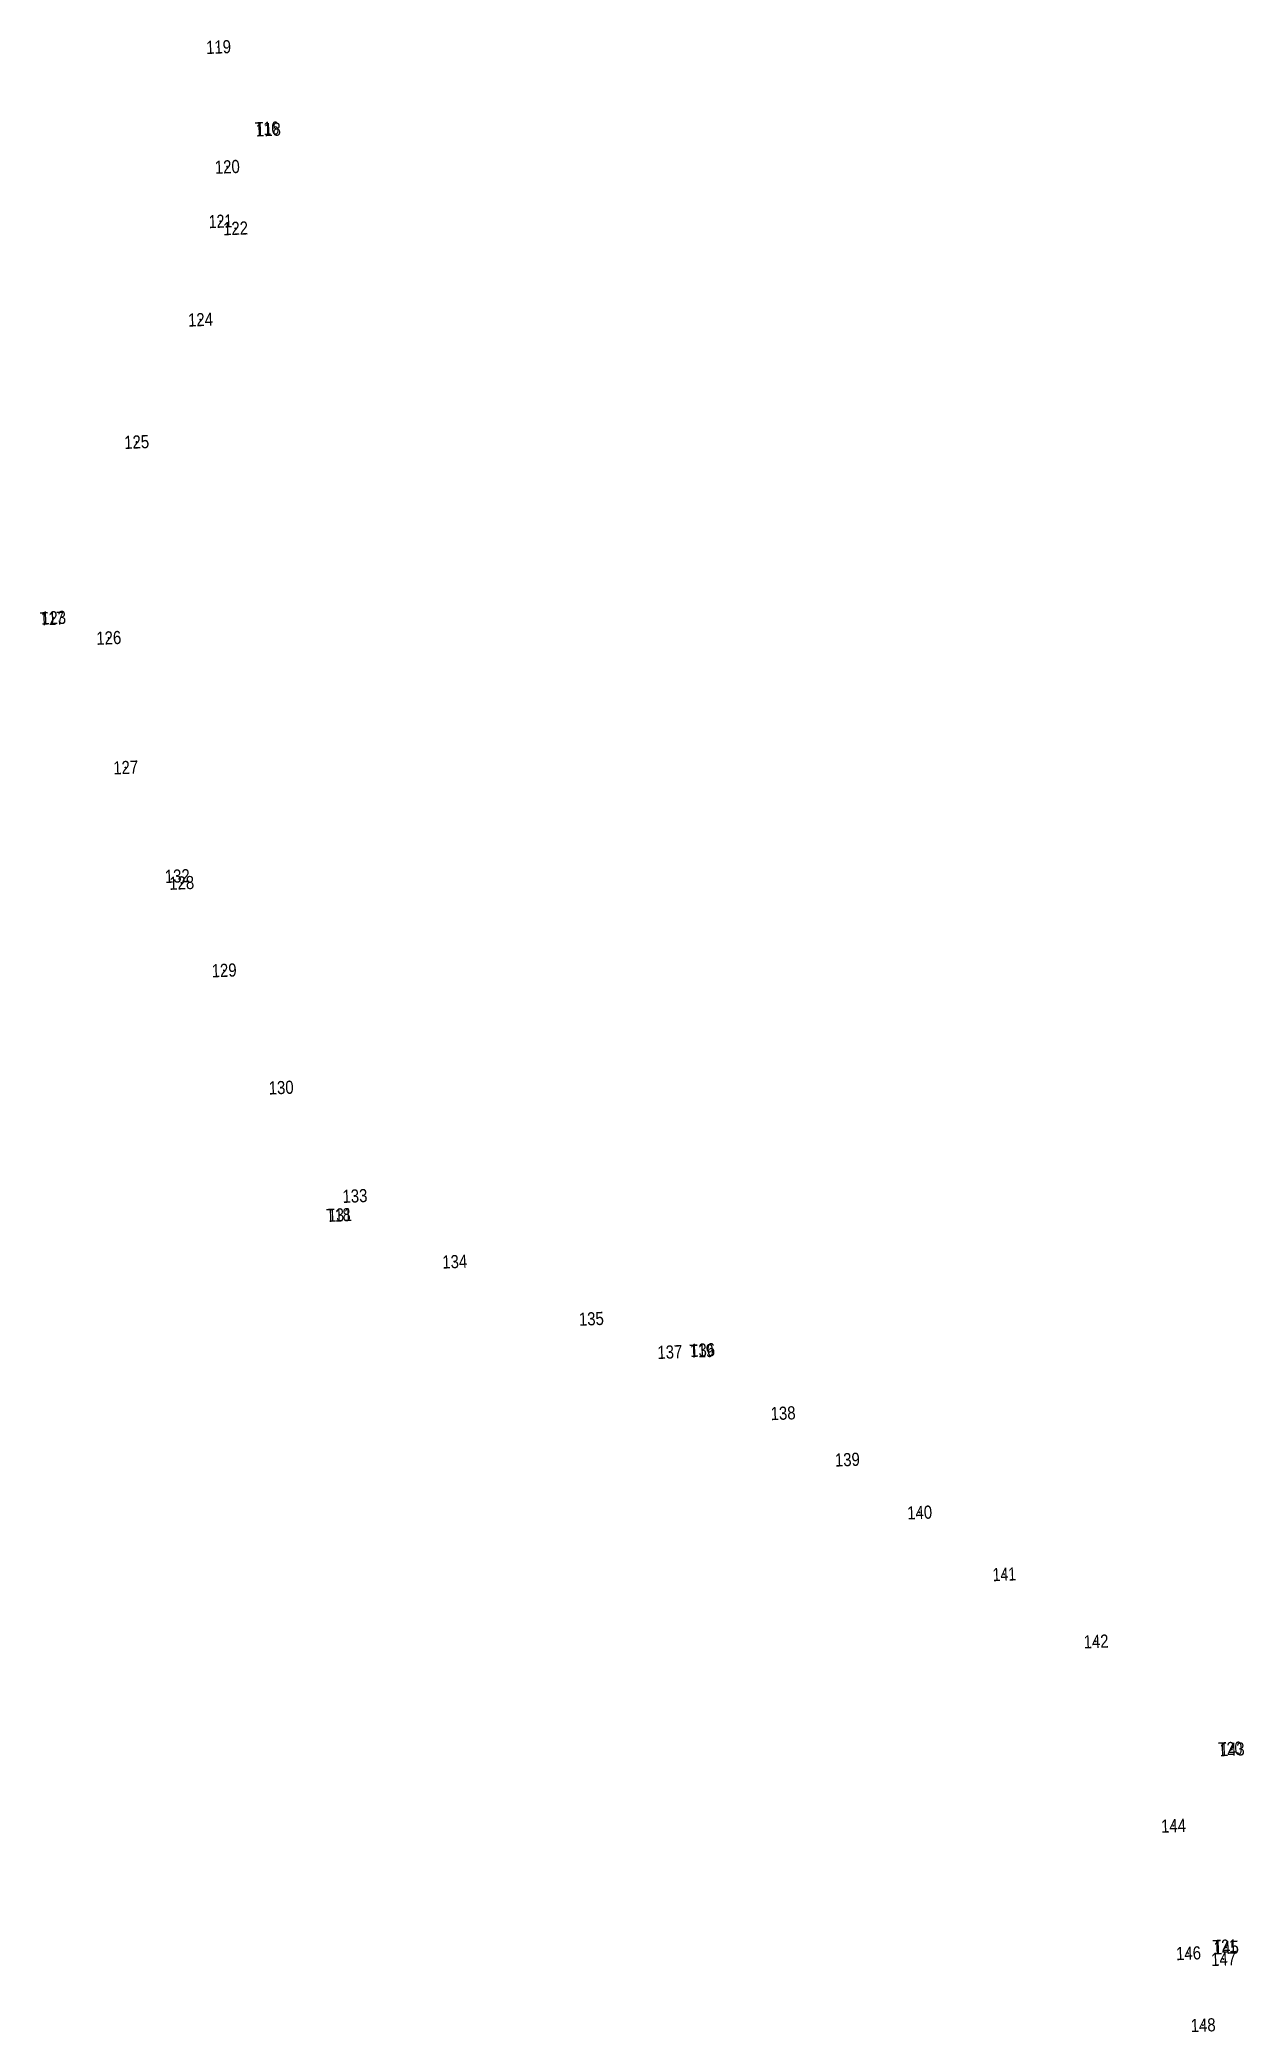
# Model space of a CAD drawing. Header units: metres. Extents: x 542696 to 545216, y 1823513 to 1835687.
# Drawn here: x 544758 to 545216, y 1831822 to 1832580 of the extents above; entities that cross this region are included whole.
import ezdxf
from ezdxf.enums import TextEntityAlignment as Align

# ---------------------------------------------------------------- set-up
doc = ezdxf.new("R2010")
doc.units = ezdxf.units.M
doc.header["$LTSCALE"] = 2
doc.layers.add('11', color=7, linetype='Continuous', lineweight=13)
doc.layers.add('12', color=7, linetype='Continuous')

msp = doc.modelspace()

# ---------------------------------------------------------------- texts
at = {"layer": '12'}
for s, width, p in [('119', 0.85, (544826.162, 1832574.807)), ('T16 ', 0.8, (544845.307, 1832543.885)), ('118', 0.85, (544845.107, 1832543.419)), ('120', 0.85, (544829.497, 1832529.239)), ('121', 0.8, (544826.907, 1832508.55)), ('122', 0.85, (544832.637, 1832505.849)), ('124', 0.85, (544819.302, 1832471.127)), ('125', 0.85, (544795.027, 1832424.6)), ('T17 ', 0.8, (544763.527, 1832357.535)), ('123', 0.85, (544763.427, 1832357.769)), ('126', 0.85, (544784.422, 1832350.101)), ('127', 0.85, (544790.857, 1832300.811)), ('132', 0.85, (544810.477, 1832259.529)), ('128', 0.85, (544812.147, 1832256.919)), ('129', 0.85, (544828.292, 1832223.647)), ('130', 0.85, (544849.977, 1832179.079)), ('133', 0.85, (544878.037, 1832137.859)), ('T18 ', 0.8, (544872.487, 1832130.635)), ('131', 0.8, (544872.397, 1832130.66)), ('134', 0.85, (544915.982, 1832112.887)), ('135', 0.85, (544967.957, 1832091.14)), ('T19 ', 0.8, (545010.607, 1832078.985)), ('136', 0.85, (545010.262, 1832079.261)), ('137', 0.85, (544997.797, 1832078.511)), ('138', 0.85, (545040.887, 1832055.239)), ('139', 0.85, (545065.322, 1832037.587)), ('140', 0.85, (545092.817, 1832017.479)), ('141', 0.8, (545125.017, 1831993.98)), ('142', 0.85, (545159.907, 1831968.429)), ('T20 ', 0.8, (545211.677, 1831927.745)), ('143', 0.85, (545211.677, 1831927.419)), ('144', 0.85, (545189.352, 1831898.337)), ('T21 ', 0.8, (545209.607, 1831852.595)), ('145', 0.85, (545209.447, 1831852.04)), ('146', 0.85, (545195.072, 1831849.861)), ('147', 0.85, (545208.407, 1831847.651)), ('148', 0.85, (545200.637, 1831822.509))]:
    msp.add_text(s, height=5, rotation=2.241, dxfattribs=dict(at, width=width)).set_placement(p, align=Align.CENTER)

# ---------------------------------------------------------------- linework, layer by layer
at = {"layer": '11'}
for p, q in [((544826.28, 1832577.32), (544825.65, 1832577.29)), ((544825.98, 1832576.99), (544825.95, 1832577.61)), ((544845.23, 1832545.92), (544844.6, 1832545.9)), ((544844.93, 1832545.6), (544844.9, 1832546.22)), ((544829.6, 1832531.75), (544828.98, 1832531.73)), ((544829.31, 1832531.42), (544829.29, 1832532.05)), ((544827.01, 1832511.05), (544826.38, 1832511.03)), ((544826.72, 1832510.74), (544826.69, 1832511.37)), ((544832.74, 1832508.36), (544832.12, 1832508.33)), ((544832.45, 1832508.02), (544832.43, 1832508.65)), ((544819.42, 1832473.63), (544818.8, 1832473.61)), ((544819.12, 1832473.3), (544819.1, 1832473.92)), ((544795.13, 1832427.11), (544794.5, 1832427.08)), ((544794.84, 1832426.79), (544794.81, 1832427.41)), ((544763.54, 1832360.27), (544762.92, 1832360.24)), ((544763.24, 1832359.94), (544763.22, 1832360.57)), ((544784.54, 1832352.6), (544783.91, 1832352.58)), ((544784.23, 1832352.28), (544784.2, 1832352.91)), ((544790.97, 1832303.32), (544790.35, 1832303.29)), ((544790.67, 1832302.99), (544790.65, 1832303.61)), ((544810.59, 1832262.03), (544809.97, 1832262.01)), ((544810.29, 1832261.7), (544810.26, 1832262.33)), ((544812.25, 1832259.42), (544811.62, 1832259.4)), ((544811.95, 1832259.09), (544811.93, 1832259.72)), ((544828.4, 1832226.15), (544827.79, 1832226.13)), ((544828.1, 1832225.81), (544828.08, 1832226.44)), ((544850.09, 1832181.59), (544849.47, 1832181.56)), ((544849.78, 1832181.26), (544849.76, 1832181.88)), ((544878.16, 1832140.36), (544877.54, 1832140.34)), ((544877.86, 1832140.05), (544877.83, 1832140.67)), ((544872.52, 1832133.17), (544871.89, 1832133.15)), ((544872.21, 1832132.85), (544872.19, 1832133.47)), ((544916.09, 1832115.39), (544915.47, 1832115.37)), ((544915.79, 1832115.07), (544915.77, 1832115.69)), ((544968.07, 1832093.65), (544967.45, 1832093.63)), ((544967.77, 1832093.31), (544967.75, 1832093.94)), ((544997.92, 1832081.01), (544997.29, 1832080.99)), ((544997.61, 1832080.69), (544997.58, 1832081.32)), ((545010.38, 1832081.76), (545009.75, 1832081.74)), ((545010.07, 1832081.45), (545010.04, 1832082.07)), ((545041, 1832057.75), (545040.38, 1832057.72)), ((545040.7, 1832057.41), (545040.68, 1832058.04)), ((545065.44, 1832040.09), (545064.82, 1832040.07)), ((545065.15, 1832039.78), (545065.11, 1832040.4)), ((545092.93, 1832019.98), (545092.3, 1832019.96)), ((545092.63, 1832019.66), (545092.61, 1832020.29)), ((545125.12, 1831996.48), (545124.5, 1831996.46)), ((545124.82, 1831996.16), (545124.8, 1831996.79)), ((545160.02, 1831970.93), (545159.4, 1831970.91)), ((545159.72, 1831970.6), (545159.69, 1831971.23)), ((545211.79, 1831929.92), (545211.17, 1831929.9)), ((545211.49, 1831929.6), (545211.46, 1831930.23)), ((545189.48, 1831900.84), (545188.85, 1831900.81)), ((545189.17, 1831900.52), (545189.15, 1831901.14)), ((545195.18, 1831852.36), (545194.55, 1831852.34)), ((545194.88, 1831852.05), (545194.86, 1831852.67)), ((545208.53, 1831850.17), (545207.91, 1831850.14)), ((545208.22, 1831849.84), (545208.2, 1831850.46)), ((545209.58, 1831854.55), (545208.95, 1831854.52)), ((545209.26, 1831854.23), (545209.24, 1831854.86)), ((545200.75, 1831825.01), (545200.12, 1831824.99)), ((545200.45, 1831824.69), (545200.43, 1831825.3))]:
    msp.add_line(p, q, dxfattribs=at)

msp.set_redraw_order([(e.dxf.handle, doc.entitydb.next_handle()) for e in msp.query("TEXT MTEXT ATTDEF DIMENSION ARC_DIMENSION")])  # texts and dimensions are drawn at this point

doc.saveas('drawing.dxf')
